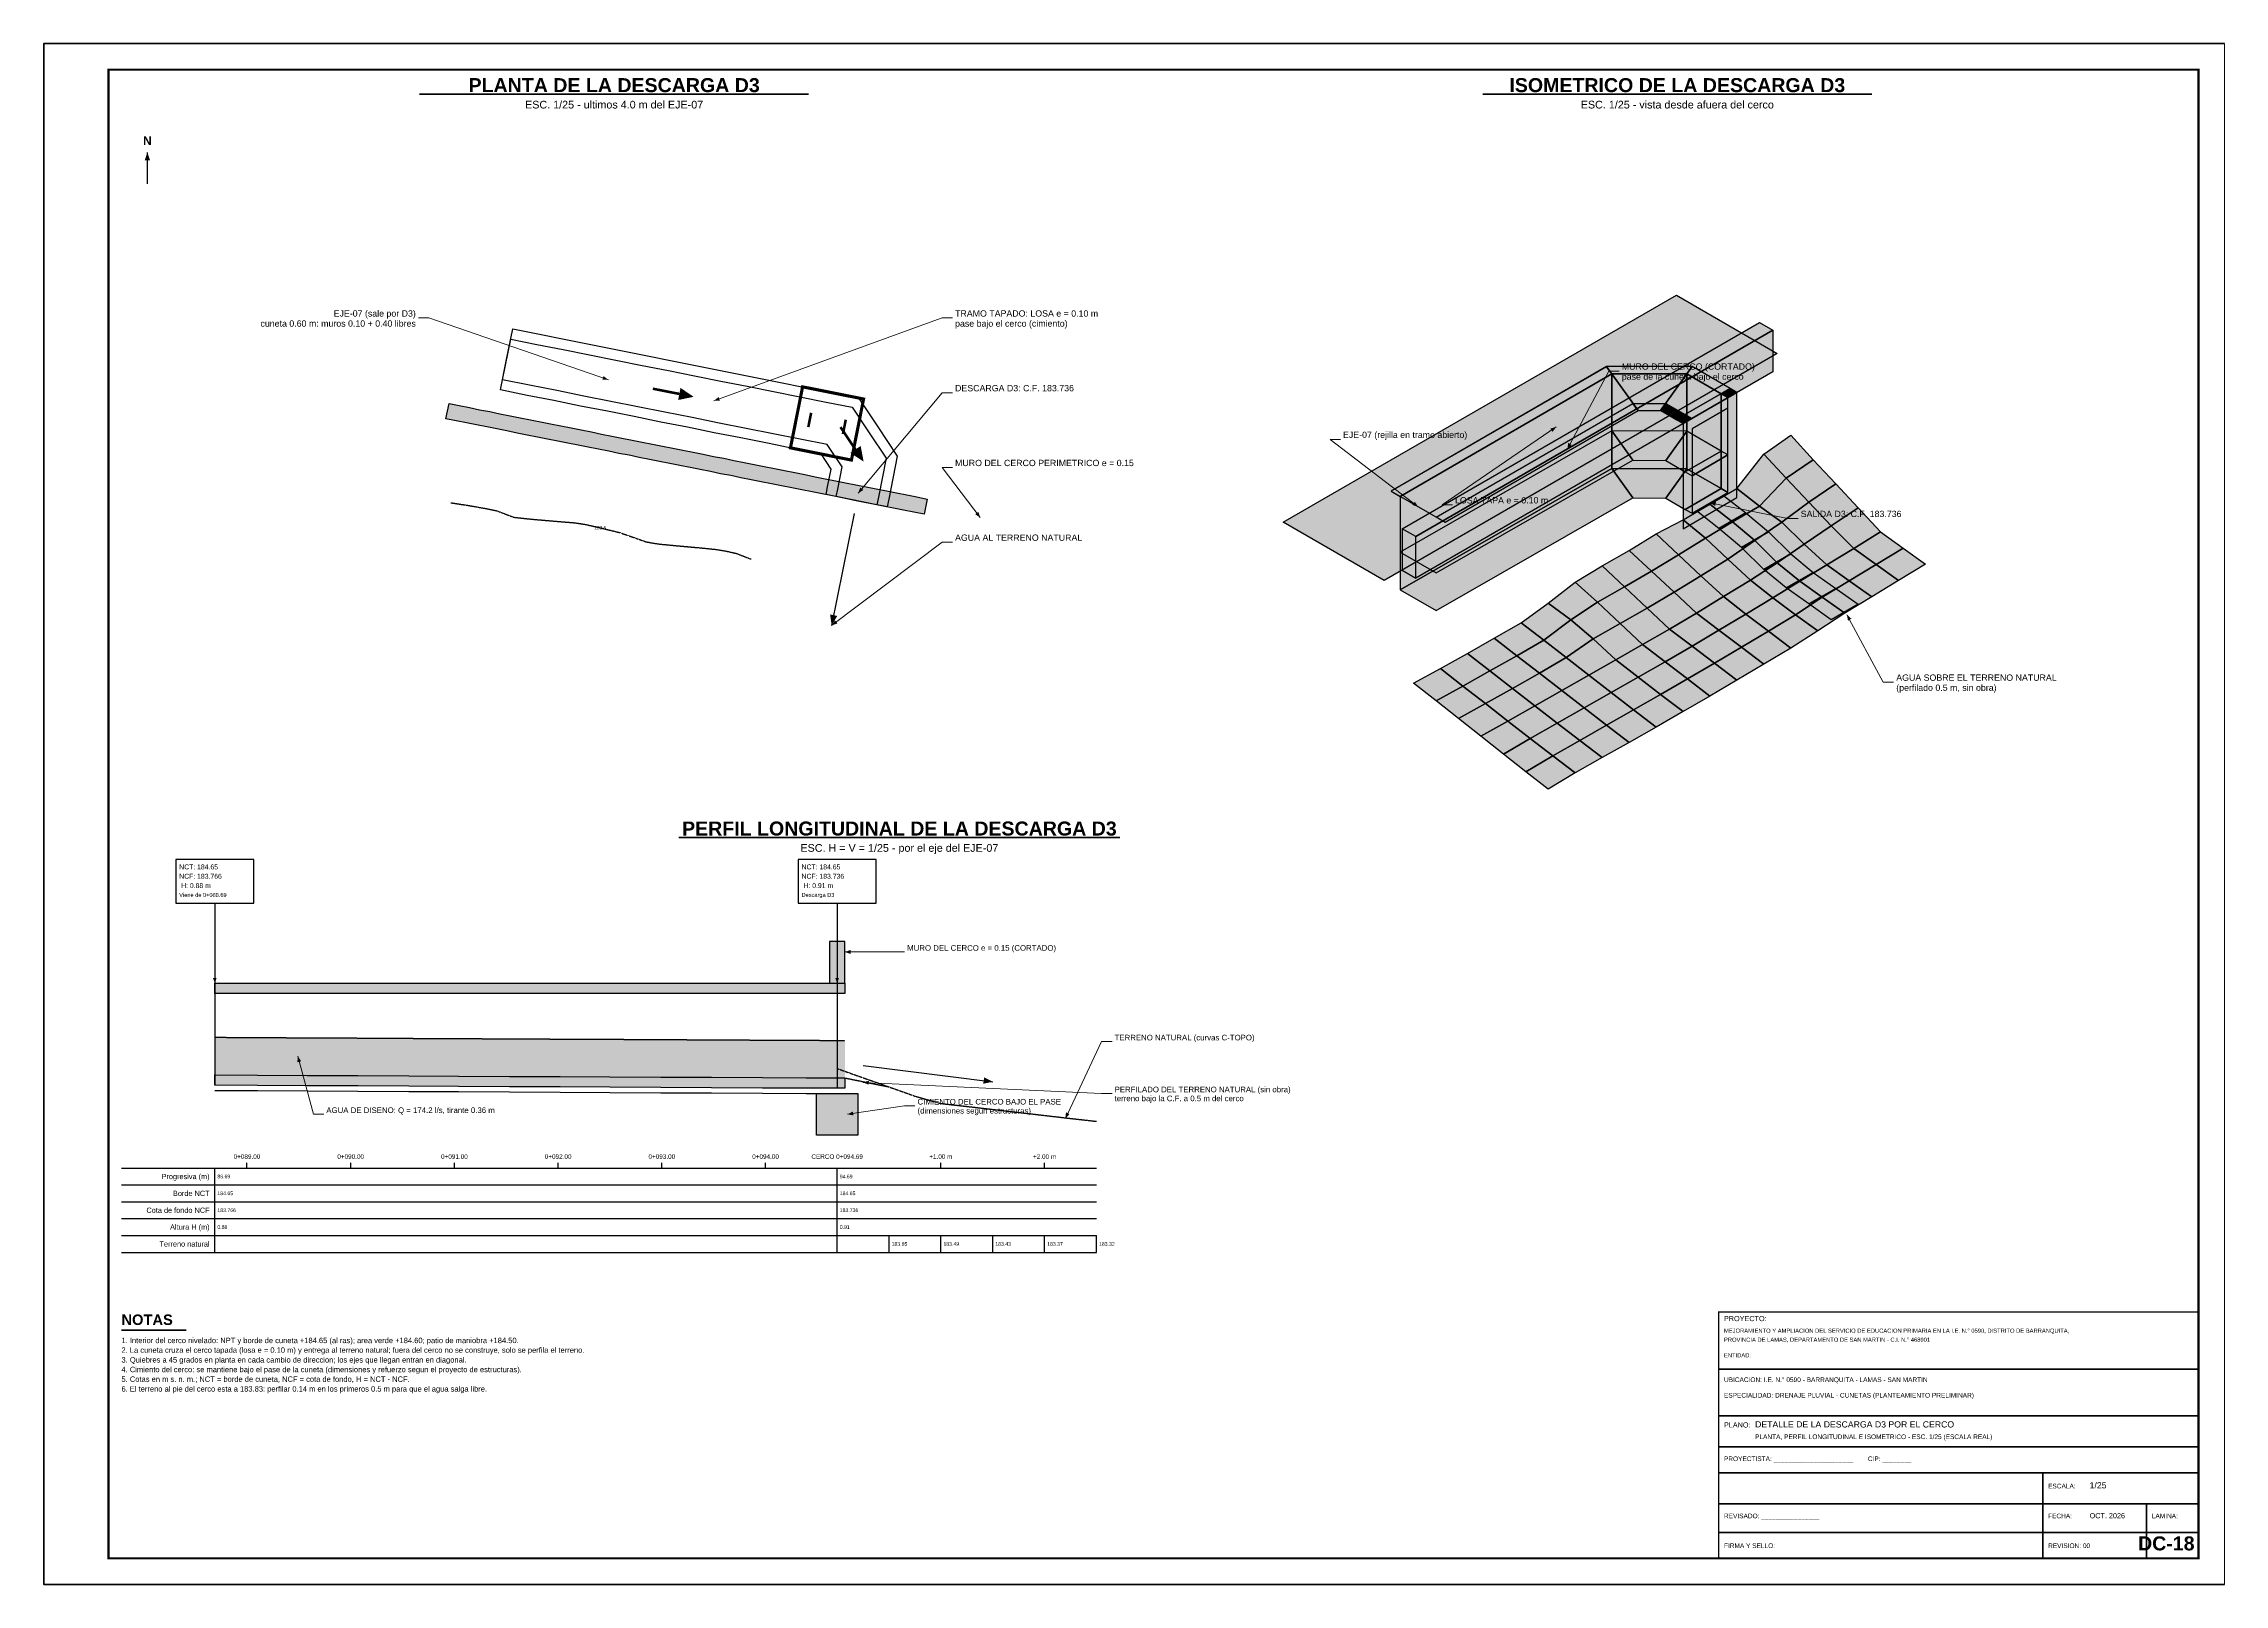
# Paper-space layout 'DC-18' of a CAD drawing. Header units: metres, sheet in millimetres. Extents: x 0 to 841, y 0 to 594.
# The model-space entities are those that its viewports show. They can reach past a viewport. Long polylines and large blocks are cut down to what shows.
import ezdxf
from ezdxf.enums import TextEntityAlignment as Align

# ---------------------------------------------------------------- set-up
doc = ezdxf.new("R2010")
doc.units = ezdxf.units.M
doc.header["$LTSCALE"] = 0.25
doc.linetypes.add('DASHED', pattern=[1.524, 1.27, -0.254])
for name, color, linetype, lineweight in [('AGUA', 150, 'DASHED', 25), ('ARQ-BASE', 8, 'CONTINUOUS', 13), ('LLAMADAS', 30, 'CONTINUOUS', 18), ('MARCO', 7, 'CONTINUOUS', 50), ('ROTULO', 7, 'CONTINUOUS', 35), ('TITULOS', 160, 'CONTINUOUS', 35)]:
    doc.layers.add(name, color=color, linetype=linetype, lineweight=lineweight)
for name, color, linetype, true_color in [('CONCRETO-ACHURADO', 8, 'CONTINUOUS', 0xe2e2e2), ('CUN-FLUJO', 1, 'CONTINUOUS', 0xe60000), ('CUN-TAP-BORDE', 3, 'CONTINUOUS', 0x009600), ('CUN-TAPA-INSP', 5, 'CONTINUOUS', 0x0000e6), ('CURVAS-TXT', 33, 'CONTINUOUS', 0x966e46), ('DET-AGUA', 150, 'CONTINUOUS', 0xbedef5), ('DET-CERCO', 1, 'CONTINUOUS', 0xe17878), ('DET-CIMIENTO', 8, 'CONTINUOUS', 0xc8c8c8), ('ISOD-AGUA', 150, 'CONTINUOUS', 0x82bef0), ('ISOD-CERCO', 14, 'CONTINUOUS', 0xe8bebe), ('ISOD-FONDO', 253, 'CONTINUOUS', 0xb0b0b0), ('ISOD-HUECO', 250, 'CONTINUOUS', 0x3c3c3c), ('ISOD-INT', 252, 'CONTINUOUS', 0xc4c4c4), ('ISOD-LOSA', 8, 'CONTINUOUS', 0x969696), ('ISOD-PISO', 9, 'CONTINUOUS', 0xf3f0e8), ('ISOD-SUP', 254, 'CONTINUOUS', 0xececec), ('ISOD-TERRENO', 94, 'CONTINUOUS', 0xd6e2c4)]:
    doc.layers.add(name, color=color, linetype=linetype, true_color=true_color)
for name, color, linetype in [('DET-CURVAS', 33, 'DASHED'), ('DET-FONDO', 6, 'CONTINUOUS'), ('DET-PERFILADO', 1, 'DASHED'), ('DET-SECCION', 1, 'CONTINUOUS'), ('DET-TAPA', 3, 'CONTINUOUS'), ('DET-TERRENO', 32, 'DASHED'), ('FLUJO', 150, 'CONTINUOUS'), ('GUITARRA', 8, 'CONTINUOUS'), ('ISOD-ARISTA', 8, 'CONTINUOUS'), ('PERF-CAJA', 7, 'CONTINUOUS'), ('ROTULO-TEXTO', 7, 'CONTINUOUS'), ('SOLADO', 8, 'CONTINUOUS'), ('TEXTOS', 7, 'CONTINUOUS'), ('TEXTOS-NOTAS', 7, 'CONTINUOUS')]:
    doc.layers.add(name, color=color, linetype=linetype)
doc.styles.get("Standard").update_dxf_attribs({"font": 'arial.ttf'})
doc.styles.add('TITULOS', font='arialbd.ttf')

msp = doc.modelspace()

# ---------------------------------------------------------------- hatches: boundary and pattern name
at = {"layer": 'CONCRETO-ACHURADO', "true_color": 0xe2e2e2}
h = msp.add_hatch(color=7, dxfattribs=at)
h.dxf.hatch_style = 1
h.paths.add_polyline_path([(355112.45, 9249958.795), (355118.525, 9249958.795), (355118.525, 9249958.695), (355112.45, 9249958.695)])
h = msp.add_hatch(color=7, dxfattribs=at)
h.dxf.hatch_style = 1
h.paths.add_polyline_path([(355112.45, 9249957.911), (355112.86, 9249957.909), (355113.34, 9249957.906), (355113.83, 9249957.904), (355114.32, 9249957.901), (355114.8, 9249957.899), (355115.29, 9249957.896), (355115.78, 9249957.894), (355116.26, 9249957.892), (355116.75, 9249957.889), (355117.24, 9249957.887), (355117.73, 9249957.884), (355118.15, 9249957.882), (355118.45, 9249957.881), (355118.525, 9249957.881), (355118.525, 9249957.781), (355118.45, 9249957.781), (355118.15, 9249957.782), (355117.73, 9249957.784), (355117.24, 9249957.787), (355116.75, 9249957.789), (355116.26, 9249957.792), (355115.78, 9249957.794), (355115.29, 9249957.796), (355114.8, 9249957.799), (355114.32, 9249957.801), (355113.83, 9249957.804), (355113.34, 9249957.806), (355112.86, 9249957.809), (355112.45, 9249957.811)])
at = {"layer": 'DET-AGUA', "true_color": 0xbedef5}
h = msp.add_hatch(color=7, dxfattribs=at)
h.dxf.hatch_style = 1
h.paths.add_polyline_path([(355112.45, 9249957.911), (355112.86, 9249957.909), (355113.34, 9249957.906), (355113.83, 9249957.904), (355114.32, 9249957.901), (355114.8, 9249957.899), (355115.29, 9249957.896), (355115.78, 9249957.894), (355116.26, 9249957.892), (355116.75, 9249957.889), (355117.24, 9249957.887), (355117.73, 9249957.884), (355118.15, 9249957.882), (355118.45, 9249957.881), (355118.525, 9249957.881), (355118.525, 9249958.243), (355118.45, 9249958.243), (355118.15, 9249958.244), (355117.73, 9249958.246), (355117.24, 9249958.249), (355116.75, 9249958.251), (355116.26, 9249958.254), (355115.78, 9249958.256), (355115.29, 9249958.258), (355114.8, 9249958.261), (355114.32, 9249958.263), (355113.83, 9249958.266), (355113.34, 9249958.268), (355112.86, 9249958.271), (355112.45, 9249958.273)])
at = {"layer": 'DET-CERCO', "true_color": 0xe17878}
h = msp.add_hatch(color=7, dxfattribs=at)
h.dxf.hatch_style = 1
h.paths.add_polyline_path([(355119.288, 9249963.314), (355119.19, 9249963.334), (355119.091, 9249963.353), (355118.993, 9249963.373), (355118.895, 9249963.392), (355118.797, 9249963.412), (355118.699, 9249963.431), (355118.601, 9249963.451), (355118.503, 9249963.471), (355118.405, 9249963.49), (355118.307, 9249963.51), (355118.209, 9249963.529), (355118.111, 9249963.549), (355118.013, 9249963.568), (355117.915, 9249963.588), (355117.817, 9249963.608), (355117.719, 9249963.627), (355117.62, 9249963.647), (355117.522, 9249963.666), (355117.424, 9249963.686), (355117.326, 9249963.705), (355117.228, 9249963.725), (355117.13, 9249963.745), (355117.032, 9249963.764), (355116.934, 9249963.784), (355116.836, 9249963.803), (355116.738, 9249963.823), (355116.64, 9249963.842), (355116.542, 9249963.862), (355116.444, 9249963.882), (355116.346, 9249963.901), (355116.248, 9249963.921), (355116.149, 9249963.94), (355116.051, 9249963.96), (355115.953, 9249963.98), (355115.855, 9249963.999), (355115.757, 9249964.019), (355115.659, 9249964.038), (355115.561, 9249964.058), (355115.463, 9249964.077), (355115.365, 9249964.097), (355115.267, 9249964.117), (355115.169, 9249964.136), (355115.071, 9249964.156), (355114.973, 9249964.175), (355114.875, 9249964.195), (355114.777, 9249964.214), (355114.678, 9249964.234), (355114.708, 9249964.381), (355114.806, 9249964.361), (355114.904, 9249964.342), (355115.002, 9249964.322), (355115.1, 9249964.303), (355115.198, 9249964.283), (355115.296, 9249964.264), (355115.394, 9249964.244), (355115.492, 9249964.224), (355115.59, 9249964.205), (355115.688, 9249964.185), (355115.787, 9249964.166), (355115.885, 9249964.146), (355115.983, 9249964.127), (355116.081, 9249964.107), (355116.179, 9249964.087), (355116.277, 9249964.068), (355116.375, 9249964.048), (355116.473, 9249964.029), (355116.571, 9249964.009), (355116.669, 9249963.99), (355116.767, 9249963.97), (355116.865, 9249963.95), (355116.963, 9249963.931), (355117.061, 9249963.911), (355117.159, 9249963.892), (355117.258, 9249963.872), (355117.356, 9249963.853), (355117.454, 9249963.833), (355117.552, 9249963.813), (355117.65, 9249963.794), (355117.748, 9249963.774), (355117.846, 9249963.755), (355117.944, 9249963.735), (355118.042, 9249963.716), (355118.14, 9249963.696), (355118.238, 9249963.676), (355118.336, 9249963.657), (355118.434, 9249963.637), (355118.532, 9249963.618), (355118.63, 9249963.598), (355118.729, 9249963.579), (355118.827, 9249963.559), (355118.925, 9249963.539), (355119.023, 9249963.52), (355119.121, 9249963.5), (355119.219, 9249963.481), (355119.317, 9249963.461)])
h = msp.add_hatch(color=7, dxfattribs=at)
h.dxf.hatch_style = 1
h.paths.add_polyline_path([(355118.375, 9249958.795), (355118.525, 9249958.795), (355118.525, 9249959.195), (355118.375, 9249959.195)])
at = {"layer": 'DET-CIMIENTO', "true_color": 0xc8c8c8}
h = msp.add_hatch(color=7, dxfattribs=at)
h.dxf.hatch_style = 1
h.paths.add_polyline_path([(355118.25, 9249957.731), (355118.65, 9249957.731), (355118.65, 9249957.331), (355118.25, 9249957.331)])
at = {"layer": 'ISOD-AGUA', "true_color": 0x82bef0}
h = msp.add_hatch(color=7, dxfattribs=at)
h.dxf.hatch_style = 1
h.paths.add_polyline_path([(355124.225, 9249962.748), (355126.122, 9249963.834), (355125.918, 9249964.117), (355123.878, 9249962.948)])
h = msp.add_hatch(color=7, dxfattribs=at)
h.dxf.hatch_style = 1
h.paths.add_polyline_path([(355126.122, 9249963.834), (355126.439, 9249963.832), (355126.642, 9249964.115), (355125.918, 9249964.117)])
h = msp.add_hatch(color=7, dxfattribs=at)
h.dxf.hatch_style = 1
h.paths.add_polyline_path([(355126.439, 9249963.832), (355126.627, 9249963.723), (355126.973, 9249963.923), (355126.642, 9249964.115)])
h = msp.add_hatch(color=7, dxfattribs=at)
h.dxf.hatch_style = 1
h.paths.add_polyline_path([(355126.627, 9249963.723), (355126.692, 9249963.685), (355127.038, 9249963.886), (355126.973, 9249963.923)])
h = msp.add_hatch(color=7, dxfattribs=at)
h.dxf.hatch_style = 1
h.paths.add_polyline_path([(355126.692, 9249963.323), (355127.038, 9249963.523), (355127.038, 9249963.886), (355126.692, 9249963.685)])
h = msp.add_hatch(color=7, dxfattribs=at)
h.dxf.hatch_style = 1
h.paths.add_polyline_path([(355126.995, 9249963.496), (355127.211, 9249963.327), (355126.952, 9249963.177), (355126.735, 9249963.346)])
h = msp.add_hatch(color=7, dxfattribs=at)
h.dxf.hatch_style = 1
h.paths.add_polyline_path([(355127.211, 9249963.327), (355127.428, 9249963.145), (355127.168, 9249962.995), (355126.952, 9249963.177)])
h = msp.add_hatch(color=7, dxfattribs=at)
h.dxf.hatch_style = 1
h.paths.add_polyline_path([(355127.428, 9249963.145), (355127.644, 9249962.932), (355127.385, 9249962.782), (355127.168, 9249962.995)])
h = msp.add_hatch(color=7, dxfattribs=at)
h.dxf.hatch_style = 1
h.paths.add_polyline_path([(355127.644, 9249962.932), (355127.861, 9249962.754), (355127.601, 9249962.604), (355127.385, 9249962.782)])
h = msp.add_hatch(color=7, dxfattribs=at)
h.dxf.hatch_style = 1
h.paths.add_polyline_path([(355127.861, 9249962.754), (355128.077, 9249962.6), (355127.818, 9249962.45), (355127.601, 9249962.604)])
h = msp.add_hatch(color=7, dxfattribs=at)
h.dxf.hatch_style = 1
h.paths.add_polyline_path([(355128.077, 9249962.6), (355128.294, 9249962.446), (355128.034, 9249962.296), (355127.818, 9249962.45)])
at = {"layer": 'ISOD-CERCO', "true_color": 0xe8bebe}
h = msp.add_hatch(color=7, dxfattribs=at)
h.dxf.hatch_style = 1
h.paths.add_polyline_path([(355127.341, 9249965.162), (355127.471, 9249965.088), (355124.028, 9249963.099), (355123.898, 9249963.174)])
h = msp.add_hatch(color=7, dxfattribs=at)
h.dxf.hatch_style = 1
h.paths.add_polyline_path([(355127.471, 9249964.688), (355124.028, 9249962.699), (355124.028, 9249963.099), (355127.471, 9249965.088)])
h = msp.add_hatch(color=7, dxfattribs=at)
h.dxf.hatch_style = 1
h.paths.add_polyline_path([(355123.898, 9249962.774), (355124.028, 9249962.699), (355124.028, 9249963.099), (355123.898, 9249963.174)])
at = {"layer": 'ISOD-FONDO', "true_color": 0xb0b0b0}
h = msp.add_hatch(color=7, dxfattribs=at)
h.dxf.hatch_style = 1
h.paths.add_polyline_path([(355124.225, 9249962.386), (355126.122, 9249963.472), (355125.918, 9249963.755), (355123.878, 9249962.586)])
h = msp.add_hatch(color=7, dxfattribs=at)
h.dxf.hatch_style = 1
h.paths.add_polyline_path([(355126.122, 9249963.472), (355126.439, 9249963.47), (355126.642, 9249963.753), (355125.918, 9249963.755)])
h = msp.add_hatch(color=7, dxfattribs=at)
h.dxf.hatch_style = 1
h.paths.add_polyline_path([(355126.439, 9249963.47), (355126.627, 9249963.361), (355126.973, 9249963.561), (355126.642, 9249963.753)])
h = msp.add_hatch(color=7, dxfattribs=at)
h.dxf.hatch_style = 1
h.paths.add_polyline_path([(355126.627, 9249963.361), (355126.692, 9249963.323), (355127.038, 9249963.523), (355126.973, 9249963.561)])
at = {"layer": 'ISOD-HUECO', "true_color": 0x3c3c3c}
h = msp.add_hatch(color=7, dxfattribs=at)
h.dxf.hatch_style = 1
h.paths.add_polyline_path([(355126.692, 9249963.323), (355127.038, 9249963.523), (355127.038, 9249964.338), (355126.692, 9249964.137)])
at = {"layer": 'ISOD-INT', "true_color": 0xc4c4c4}
h = msp.add_hatch(color=7, dxfattribs=at)
h.dxf.hatch_style = 1
h.paths.add_polyline_path([(355123.878, 9249962.586), (355125.918, 9249963.755), (355125.918, 9249964.666), (355123.878, 9249963.485)])
h = msp.add_hatch(color=7, dxfattribs=at)
h.dxf.hatch_style = 1
h.paths.add_polyline_path([(355125.918, 9249963.755), (355126.642, 9249963.753), (355126.642, 9249964.666), (355125.918, 9249964.666)])
h = msp.add_hatch(color=7, dxfattribs=at)
h.dxf.hatch_style = 1
h.paths.add_polyline_path([(355126.642, 9249963.753), (355126.973, 9249963.561), (355126.973, 9249964.475), (355126.642, 9249964.666)])
h = msp.add_hatch(color=7, dxfattribs=at)
h.dxf.hatch_style = 1
h.paths.add_polyline_path([(355126.973, 9249963.561), (355127.038, 9249963.523), (355127.038, 9249964.438), (355126.973, 9249964.475)])
at = {"layer": 'ISOD-LOSA', "true_color": 0x969696}
h = msp.add_hatch(color=7, dxfattribs=at)
h.dxf.hatch_style = 1
h.paths.add_polyline_path([(355124.312, 9249963.237), (355126.173, 9249964.313), (355125.868, 9249964.737), (355123.792, 9249963.536)])
h = msp.add_hatch(color=7, dxfattribs=at)
h.dxf.hatch_style = 1
h.paths.add_polyline_path([(355126.173, 9249964.313), (355126.388, 9249964.314), (355126.692, 9249964.738), (355125.868, 9249964.737)])
h = msp.add_hatch(color=7, dxfattribs=at)
h.dxf.hatch_style = 1
h.paths.add_polyline_path([(355126.388, 9249964.314), (355126.54, 9249964.226), (355127.06, 9249964.526), (355126.692, 9249964.738)])
h = msp.add_hatch(color=7, dxfattribs=at)
h.dxf.hatch_style = 1
h.paths.add_polyline_path([(355126.54, 9249964.226), (355126.605, 9249964.189), (355127.125, 9249964.488), (355127.06, 9249964.526)])
at = {"layer": 'ISOD-PISO', "true_color": 0xf3f0e8}
h = msp.add_hatch(color=7, dxfattribs=at)
h.dxf.hatch_style = 1
h.paths.add_polyline_path([(355126.541, 9249965.425), (355127.514, 9249964.863), (355123.724, 9249962.674), (355122.751, 9249963.237)])
at = {"layer": 'ISOD-SUP', "true_color": 0xececec}
h = msp.add_hatch(color=7, dxfattribs=at)
h.dxf.hatch_style = 1
h.paths.add_polyline_path([(355123.878, 9249963.485), (355125.918, 9249964.666), (355125.868, 9249964.736), (355123.792, 9249963.535)])
h = msp.add_hatch(color=7, dxfattribs=at)
h.dxf.hatch_style = 1
h.paths.add_polyline_path([(355125.918, 9249964.666), (355126.642, 9249964.666), (355126.692, 9249964.737), (355125.868, 9249964.736)])
h = msp.add_hatch(color=7, dxfattribs=at)
h.dxf.hatch_style = 1
h.paths.add_polyline_path([(355126.642, 9249964.666), (355126.973, 9249964.475), (355127.06, 9249964.525), (355126.692, 9249964.737)])
h = msp.add_hatch(color=7, dxfattribs=at)
h.dxf.hatch_style = 1
h.paths.add_polyline_path([(355126.973, 9249964.475), (355127.038, 9249964.438), (355127.125, 9249964.488), (355127.06, 9249964.525)])
h = msp.add_hatch(color=7, dxfattribs=at)
h.dxf.hatch_style = 1
h.paths.add_polyline_path([(355124.225, 9249963.285), (355126.122, 9249964.383), (355126.173, 9249964.312), (355124.312, 9249963.236)])
h = msp.add_hatch(color=7, dxfattribs=at)
h.dxf.hatch_style = 1
h.paths.add_polyline_path([(355126.122, 9249964.383), (355126.439, 9249964.383), (355126.388, 9249964.313), (355126.173, 9249964.312)])
h = msp.add_hatch(color=7, dxfattribs=at)
h.dxf.hatch_style = 1
h.paths.add_polyline_path([(355126.439, 9249964.383), (355126.627, 9249964.275), (355126.54, 9249964.225), (355126.388, 9249964.313)])
h = msp.add_hatch(color=7, dxfattribs=at)
h.dxf.hatch_style = 1
h.paths.add_polyline_path([(355126.605, 9249963.173), (355127.125, 9249963.474), (355127.125, 9249964.488), (355126.605, 9249964.188)])
h = msp.add_hatch(color=7, dxfattribs=at)
h.dxf.hatch_style = 1
h.paths.add_polyline_path([(355126.627, 9249964.275), (355126.692, 9249964.238), (355126.605, 9249964.188), (355126.54, 9249964.225)])
at = {"layer": 'ISOD-TERRENO', "true_color": 0xd6e2c4}
h = msp.add_hatch(color=7, dxfattribs=at)
h.dxf.hatch_style = 1
h.paths.add_polyline_path([(355127.385, 9249963.892), (355127.601, 9249963.663), (355127.341, 9249963.392), (355127.125, 9249963.561)])
h = msp.add_hatch(color=7, dxfattribs=at)
h.dxf.hatch_style = 1
h.paths.add_polyline_path([(355127.644, 9249964.076), (355127.861, 9249963.839), (355127.601, 9249963.663), (355127.385, 9249963.892)])
h = msp.add_hatch(color=7, dxfattribs=at)
h.dxf.hatch_style = 1
h.paths.add_polyline_path([(355127.861, 9249963.839), (355128.077, 9249963.607), (355127.818, 9249963.432), (355127.601, 9249963.663)])
h = msp.add_hatch(color=7, dxfattribs=at)
h.dxf.hatch_style = 1
h.paths.add_polyline_path([(355127.125, 9249963.561), (355127.341, 9249963.392), (355127.081, 9249963.242), (355126.865, 9249963.411)])
h = msp.add_hatch(color=7, dxfattribs=at)
h.dxf.hatch_style = 1
h.paths.add_polyline_path([(355127.601, 9249963.663), (355127.818, 9249963.432), (355127.558, 9249963.237), (355127.341, 9249963.392)])
h = msp.add_hatch(color=7, dxfattribs=at)
h.dxf.hatch_style = 1
h.paths.add_polyline_path([(355128.077, 9249963.607), (355128.294, 9249963.376), (355128.034, 9249963.201), (355127.818, 9249963.432)])
h = msp.add_hatch(color=7, dxfattribs=at)
h.dxf.hatch_style = 1
h.paths.add_polyline_path([(355126.605, 9249963.261), (355126.822, 9249963.082), (355126.562, 9249962.923), (355126.345, 9249963.124)])
h = msp.add_hatch(color=7, dxfattribs=at)
h.dxf.hatch_style = 1
h.paths.add_polyline_path([(355126.865, 9249963.411), (355127.081, 9249963.242), (355126.822, 9249963.082), (355126.605, 9249963.261)])
h = msp.add_hatch(color=7, dxfattribs=at)
h.dxf.hatch_style = 1
h.paths.add_polyline_path([(355127.341, 9249963.392), (355127.558, 9249963.237), (355127.298, 9249963.06), (355127.081, 9249963.242)])
h = msp.add_hatch(color=7, dxfattribs=at)
h.dxf.hatch_style = 1
h.paths.add_polyline_path([(355127.818, 9249963.432), (355128.034, 9249963.201), (355127.774, 9249963.025), (355127.558, 9249963.237)])
h = msp.add_hatch(color=7, dxfattribs=at)
h.dxf.hatch_style = 1
h.paths.add_polyline_path([(355128.294, 9249963.376), (355128.51, 9249963.144), (355128.251, 9249962.983), (355128.034, 9249963.201)])
h = msp.add_hatch(color=7, dxfattribs=at)
h.dxf.hatch_style = 1
h.paths.add_polyline_path([(355126.345, 9249963.124), (355126.562, 9249962.923), (355126.302, 9249962.764), (355126.086, 9249962.966)])
h = msp.add_hatch(color=7, dxfattribs=at)
h.dxf.hatch_style = 1
h.paths.add_polyline_path([(355126.822, 9249963.082), (355127.038, 9249962.881), (355126.778, 9249962.722), (355126.562, 9249962.923)])
h = msp.add_hatch(color=7, dxfattribs=at)
h.dxf.hatch_style = 1
h.paths.add_polyline_path([(355127.081, 9249963.242), (355127.298, 9249963.06), (355127.038, 9249962.881), (355126.822, 9249963.082)])
h = msp.add_hatch(color=7, dxfattribs=at)
h.dxf.hatch_style = 1
h.paths.add_polyline_path([(355127.298, 9249963.06), (355127.514, 9249962.847), (355127.255, 9249962.679), (355127.038, 9249962.881)])
h = msp.add_hatch(color=7, dxfattribs=at)
h.dxf.hatch_style = 1
h.paths.add_polyline_path([(355127.558, 9249963.237), (355127.774, 9249963.025), (355127.514, 9249962.847), (355127.298, 9249963.06)])
h = msp.add_hatch(color=7, dxfattribs=at)
h.dxf.hatch_style = 1
h.paths.add_polyline_path([(355128.034, 9249963.201), (355128.251, 9249962.983), (355127.991, 9249962.826), (355127.774, 9249963.025)])
h = msp.add_hatch(color=7, dxfattribs=at)
h.dxf.hatch_style = 1
h.paths.add_polyline_path([(355128.51, 9249963.144), (355128.727, 9249962.986), (355128.467, 9249962.829), (355128.251, 9249962.983)])
h = msp.add_hatch(color=7, dxfattribs=at)
h.dxf.hatch_style = 1
h.paths.add_polyline_path([(355126.086, 9249962.966), (355126.302, 9249962.764), (355126.042, 9249962.614), (355125.826, 9249962.818)])
h = msp.add_hatch(color=7, dxfattribs=at)
h.dxf.hatch_style = 1
h.paths.add_polyline_path([(355126.562, 9249962.923), (355126.778, 9249962.722), (355126.519, 9249962.563), (355126.302, 9249962.764)])
h = msp.add_hatch(color=7, dxfattribs=at)
h.dxf.hatch_style = 1
h.paths.add_polyline_path([(355127.038, 9249962.881), (355127.255, 9249962.679), (355126.995, 9249962.52), (355126.778, 9249962.722)])
h = msp.add_hatch(color=7, dxfattribs=at)
h.dxf.hatch_style = 1
h.paths.add_polyline_path([(355127.514, 9249962.847), (355127.731, 9249962.669), (355127.471, 9249962.507), (355127.255, 9249962.679)])
h = msp.add_hatch(color=7, dxfattribs=at)
h.dxf.hatch_style = 1
h.paths.add_polyline_path([(355127.774, 9249963.025), (355127.991, 9249962.826), (355127.731, 9249962.669), (355127.514, 9249962.847)])
h = msp.add_hatch(color=7, dxfattribs=at)
h.dxf.hatch_style = 1
h.paths.add_polyline_path([(355128.251, 9249962.983), (355128.467, 9249962.829), (355128.207, 9249962.672), (355127.991, 9249962.826)])
h = msp.add_hatch(color=7, dxfattribs=at)
h.dxf.hatch_style = 1
h.paths.add_polyline_path([(355128.727, 9249962.986), (355128.943, 9249962.832), (355128.684, 9249962.675), (355128.467, 9249962.829)])
h = msp.add_hatch(color=7, dxfattribs=at)
h.dxf.hatch_style = 1
h.paths.add_polyline_path([(355125.566, 9249962.66), (355125.782, 9249962.466), (355125.523, 9249962.297), (355125.306, 9249962.456)])
h = msp.add_hatch(color=7, dxfattribs=at)
h.dxf.hatch_style = 1
h.paths.add_polyline_path([(355125.826, 9249962.818), (355126.042, 9249962.614), (355125.782, 9249962.466), (355125.566, 9249962.66)])
h = msp.add_hatch(color=7, dxfattribs=at)
h.dxf.hatch_style = 1
h.paths.add_polyline_path([(355126.302, 9249962.764), (355126.519, 9249962.563), (355126.259, 9249962.409), (355126.042, 9249962.614)])
h = msp.add_hatch(color=7, dxfattribs=at)
h.dxf.hatch_style = 1
h.paths.add_polyline_path([(355126.778, 9249962.722), (355126.995, 9249962.52), (355126.735, 9249962.362), (355126.519, 9249962.563)])
h = msp.add_hatch(color=7, dxfattribs=at)
h.dxf.hatch_style = 1
h.paths.add_polyline_path([(355127.255, 9249962.679), (355127.471, 9249962.507), (355127.211, 9249962.352), (355126.995, 9249962.52)])
h = msp.add_hatch(color=7, dxfattribs=at)
h.dxf.hatch_style = 1
h.paths.add_polyline_path([(355127.731, 9249962.669), (355127.947, 9249962.515), (355127.688, 9249962.346), (355127.471, 9249962.507)])
h = msp.add_hatch(color=7, dxfattribs=at)
h.dxf.hatch_style = 1
h.paths.add_polyline_path([(355127.991, 9249962.826), (355128.207, 9249962.672), (355127.947, 9249962.515), (355127.731, 9249962.669)])
h = msp.add_hatch(color=7, dxfattribs=at)
h.dxf.hatch_style = 1
h.paths.add_polyline_path([(355128.207, 9249962.672), (355128.424, 9249962.518), (355128.164, 9249962.361), (355127.947, 9249962.515)])
h = msp.add_hatch(color=7, dxfattribs=at)
h.dxf.hatch_style = 1
h.paths.add_polyline_path([(355128.467, 9249962.829), (355128.684, 9249962.675), (355128.424, 9249962.518), (355128.207, 9249962.672)])
h = msp.add_hatch(color=7, dxfattribs=at)
h.dxf.hatch_style = 1
h.paths.add_polyline_path([(355125.306, 9249962.456), (355125.523, 9249962.297), (355125.263, 9249962.099), (355125.046, 9249962.267)])
h = msp.add_hatch(color=7, dxfattribs=at)
h.dxf.hatch_style = 1
h.paths.add_polyline_path([(355125.782, 9249962.466), (355125.999, 9249962.262), (355125.739, 9249962.114), (355125.523, 9249962.297)])
h = msp.add_hatch(color=7, dxfattribs=at)
h.dxf.hatch_style = 1
h.paths.add_polyline_path([(355126.042, 9249962.614), (355126.259, 9249962.409), (355125.999, 9249962.262), (355125.782, 9249962.466)])
h = msp.add_hatch(color=7, dxfattribs=at)
h.dxf.hatch_style = 1
h.paths.add_polyline_path([(355126.519, 9249962.563), (355126.735, 9249962.362), (355126.475, 9249962.208), (355126.259, 9249962.409)])
h = msp.add_hatch(color=7, dxfattribs=at)
h.dxf.hatch_style = 1
h.paths.add_polyline_path([(355126.995, 9249962.52), (355127.211, 9249962.352), (355126.952, 9249962.198), (355126.735, 9249962.362)])
h = msp.add_hatch(color=7, dxfattribs=at)
h.dxf.hatch_style = 1
h.paths.add_polyline_path([(355127.471, 9249962.507), (355127.688, 9249962.346), (355127.428, 9249962.188), (355127.211, 9249962.352)])
h = msp.add_hatch(color=7, dxfattribs=at)
h.dxf.hatch_style = 1
h.paths.add_polyline_path([(355127.947, 9249962.515), (355128.164, 9249962.361), (355127.904, 9249962.19), (355127.688, 9249962.346)])
h = msp.add_hatch(color=7, dxfattribs=at)
h.dxf.hatch_style = 1
h.paths.add_polyline_path([(355125.046, 9249962.267), (355125.263, 9249962.099), (355125.003, 9249961.951), (355124.786, 9249962.12)])
h = msp.add_hatch(color=7, dxfattribs=at)
h.dxf.hatch_style = 1
h.paths.add_polyline_path([(355125.523, 9249962.297), (355125.739, 9249962.114), (355125.479, 9249961.934), (355125.263, 9249962.099)])
h = msp.add_hatch(color=7, dxfattribs=at)
h.dxf.hatch_style = 1
h.paths.add_polyline_path([(355125.999, 9249962.262), (355126.215, 9249962.06), (355125.956, 9249961.911), (355125.739, 9249962.114)])
h = msp.add_hatch(color=7, dxfattribs=at)
h.dxf.hatch_style = 1
h.paths.add_polyline_path([(355126.259, 9249962.409), (355126.475, 9249962.208), (355126.215, 9249962.06), (355125.999, 9249962.262)])
h = msp.add_hatch(color=7, dxfattribs=at)
h.dxf.hatch_style = 1
h.paths.add_polyline_path([(355126.475, 9249962.208), (355126.692, 9249962.043), (355126.432, 9249961.893), (355126.215, 9249962.06)])
h = msp.add_hatch(color=7, dxfattribs=at)
h.dxf.hatch_style = 1
h.paths.add_polyline_path([(355126.735, 9249962.362), (355126.952, 9249962.198), (355126.692, 9249962.043), (355126.475, 9249962.208)])
h = msp.add_hatch(color=7, dxfattribs=at)
h.dxf.hatch_style = 1
h.paths.add_polyline_path([(355127.211, 9249962.352), (355127.428, 9249962.188), (355127.168, 9249962.033), (355126.952, 9249962.198)])
h = msp.add_hatch(color=7, dxfattribs=at)
h.dxf.hatch_style = 1
h.paths.add_polyline_path([(355127.688, 9249962.346), (355127.904, 9249962.19), (355127.644, 9249962.024), (355127.428, 9249962.188)])
h = msp.add_hatch(color=7, dxfattribs=at)
h.dxf.hatch_style = 1
h.paths.add_polyline_path([(355124.786, 9249962.12), (355125.003, 9249961.951), (355124.743, 9249961.804), (355124.527, 9249961.973)])
h = msp.add_hatch(color=7, dxfattribs=at)
h.dxf.hatch_style = 1
h.paths.add_polyline_path([(355125.263, 9249962.099), (355125.479, 9249961.934), (355125.22, 9249961.783), (355125.003, 9249961.951)])
h = msp.add_hatch(color=7, dxfattribs=at)
h.dxf.hatch_style = 1
h.paths.add_polyline_path([(355125.739, 9249962.114), (355125.956, 9249961.911), (355125.696, 9249961.762), (355125.479, 9249961.934)])
h = msp.add_hatch(color=7, dxfattribs=at)
h.dxf.hatch_style = 1
h.paths.add_polyline_path([(355126.215, 9249962.06), (355126.432, 9249961.893), (355126.172, 9249961.745), (355125.956, 9249961.911)])
h = msp.add_hatch(color=7, dxfattribs=at)
h.dxf.hatch_style = 1
h.paths.add_polyline_path([(355126.692, 9249962.043), (355126.908, 9249961.879), (355126.648, 9249961.727), (355126.432, 9249961.893)])
h = msp.add_hatch(color=7, dxfattribs=at)
h.dxf.hatch_style = 1
h.paths.add_polyline_path([(355126.952, 9249962.198), (355127.168, 9249962.033), (355126.908, 9249961.879), (355126.692, 9249962.043)])
h = msp.add_hatch(color=7, dxfattribs=at)
h.dxf.hatch_style = 1
h.paths.add_polyline_path([(355127.168, 9249962.033), (355127.385, 9249961.869), (355127.125, 9249961.714), (355126.908, 9249961.879)])
h = msp.add_hatch(color=7, dxfattribs=at)
h.dxf.hatch_style = 1
h.paths.add_polyline_path([(355127.428, 9249962.188), (355127.644, 9249962.024), (355127.385, 9249961.869), (355127.168, 9249962.033)])
h = msp.add_hatch(color=7, dxfattribs=at)
h.dxf.hatch_style = 1
h.paths.add_polyline_path([(355124.267, 9249961.828), (355124.483, 9249961.658), (355124.224, 9249961.515), (355124.007, 9249961.685)])
h = msp.add_hatch(color=7, dxfattribs=at)
h.dxf.hatch_style = 1
h.paths.add_polyline_path([(355124.527, 9249961.973), (355124.743, 9249961.804), (355124.483, 9249961.658), (355124.267, 9249961.828)])
h = msp.add_hatch(color=7, dxfattribs=at)
h.dxf.hatch_style = 1
h.paths.add_polyline_path([(355124.743, 9249961.804), (355124.96, 9249961.636), (355124.7, 9249961.489), (355124.483, 9249961.658)])
h = msp.add_hatch(color=7, dxfattribs=at)
h.dxf.hatch_style = 1
h.paths.add_polyline_path([(355125.003, 9249961.951), (355125.22, 9249961.783), (355124.96, 9249961.636), (355124.743, 9249961.804)])
h = msp.add_hatch(color=7, dxfattribs=at)
h.dxf.hatch_style = 1
h.paths.add_polyline_path([(355125.479, 9249961.934), (355125.696, 9249961.762), (355125.436, 9249961.615), (355125.22, 9249961.783)])
h = msp.add_hatch(color=7, dxfattribs=at)
h.dxf.hatch_style = 1
h.paths.add_polyline_path([(355125.956, 9249961.911), (355126.172, 9249961.745), (355125.912, 9249961.596), (355125.696, 9249961.762)])
h = msp.add_hatch(color=7, dxfattribs=at)
h.dxf.hatch_style = 1
h.paths.add_polyline_path([(355126.432, 9249961.893), (355126.648, 9249961.727), (355126.389, 9249961.578), (355126.172, 9249961.745)])
h = msp.add_hatch(color=7, dxfattribs=at)
h.dxf.hatch_style = 1
h.paths.add_polyline_path([(355126.908, 9249961.879), (355127.125, 9249961.714), (355126.865, 9249961.561), (355126.648, 9249961.727)])
h = msp.add_hatch(color=7, dxfattribs=at)
h.dxf.hatch_style = 1
h.paths.add_polyline_path([(355124.483, 9249961.658), (355124.7, 9249961.489), (355124.44, 9249961.345), (355124.224, 9249961.515)])
h = msp.add_hatch(color=7, dxfattribs=at)
h.dxf.hatch_style = 1
h.paths.add_polyline_path([(355124.96, 9249961.636), (355125.176, 9249961.468), (355124.916, 9249961.32), (355124.7, 9249961.489)])
h = msp.add_hatch(color=7, dxfattribs=at)
h.dxf.hatch_style = 1
h.paths.add_polyline_path([(355125.22, 9249961.783), (355125.436, 9249961.615), (355125.176, 9249961.468), (355124.96, 9249961.636)])
h = msp.add_hatch(color=7, dxfattribs=at)
h.dxf.hatch_style = 1
h.paths.add_polyline_path([(355125.436, 9249961.615), (355125.653, 9249961.448), (355125.393, 9249961.301), (355125.176, 9249961.468)])
h = msp.add_hatch(color=7, dxfattribs=at)
h.dxf.hatch_style = 1
h.paths.add_polyline_path([(355125.696, 9249961.762), (355125.912, 9249961.596), (355125.653, 9249961.448), (355125.436, 9249961.615)])
h = msp.add_hatch(color=7, dxfattribs=at)
h.dxf.hatch_style = 1
h.paths.add_polyline_path([(355125.912, 9249961.596), (355126.129, 9249961.43), (355125.869, 9249961.282), (355125.653, 9249961.448)])
h = msp.add_hatch(color=7, dxfattribs=at)
h.dxf.hatch_style = 1
h.paths.add_polyline_path([(355126.172, 9249961.745), (355126.389, 9249961.578), (355126.129, 9249961.43), (355125.912, 9249961.596)])
h = msp.add_hatch(color=7, dxfattribs=at)
h.dxf.hatch_style = 1
h.paths.add_polyline_path([(355126.389, 9249961.578), (355126.605, 9249961.412), (355126.345, 9249961.263), (355126.129, 9249961.43)])
h = msp.add_hatch(color=7, dxfattribs=at)
h.dxf.hatch_style = 1
h.paths.add_polyline_path([(355126.648, 9249961.727), (355126.865, 9249961.561), (355126.605, 9249961.412), (355126.389, 9249961.578)])
h = msp.add_hatch(color=7, dxfattribs=at)
h.dxf.hatch_style = 1
h.paths.add_polyline_path([(355124.7, 9249961.489), (355124.916, 9249961.32), (355124.657, 9249961.174), (355124.44, 9249961.345)])
h = msp.add_hatch(color=7, dxfattribs=at)
h.dxf.hatch_style = 1
h.paths.add_polyline_path([(355125.176, 9249961.468), (355125.393, 9249961.301), (355125.133, 9249961.154), (355124.916, 9249961.32)])
h = msp.add_hatch(color=7, dxfattribs=at)
h.dxf.hatch_style = 1
h.paths.add_polyline_path([(355125.653, 9249961.448), (355125.869, 9249961.282), (355125.609, 9249961.135), (355125.393, 9249961.301)])
h = msp.add_hatch(color=7, dxfattribs=at)
h.dxf.hatch_style = 1
h.paths.add_polyline_path([(355126.129, 9249961.43), (355126.345, 9249961.263), (355126.086, 9249961.115), (355125.869, 9249961.282)])
h = msp.add_hatch(color=7, dxfattribs=at)
h.dxf.hatch_style = 1
h.paths.add_polyline_path([(355124.916, 9249961.32), (355125.133, 9249961.154), (355124.873, 9249961.003), (355124.657, 9249961.174)])
h = msp.add_hatch(color=7, dxfattribs=at)
h.dxf.hatch_style = 1
h.paths.add_polyline_path([(355125.393, 9249961.301), (355125.609, 9249961.135), (355125.349, 9249960.987), (355125.133, 9249961.154)])
h = msp.add_hatch(color=7, dxfattribs=at)
h.dxf.hatch_style = 1
h.paths.add_polyline_path([(355125.869, 9249961.282), (355126.086, 9249961.115), (355125.826, 9249960.968), (355125.609, 9249961.135)])
h = msp.add_hatch(color=7, dxfattribs=at)
h.dxf.hatch_style = 1
h.paths.add_polyline_path([(355125.133, 9249961.154), (355125.349, 9249960.987), (355125.09, 9249960.833), (355124.873, 9249961.003)])
h = msp.add_hatch(color=7, dxfattribs=at)
h.dxf.hatch_style = 1
h.paths.add_polyline_path([(355125.349, 9249960.987), (355125.566, 9249960.821), (355125.306, 9249960.664), (355125.09, 9249960.833)])
h = msp.add_hatch(color=7, dxfattribs=at)
h.dxf.hatch_style = 1
h.paths.add_polyline_path([(355125.609, 9249961.135), (355125.826, 9249960.968), (355125.566, 9249960.821), (355125.349, 9249960.987)])

# ---------------------------------------------------------------- linework, layer by layer
at = {"layer": 'AGUA'}
msp.add_lwpolyline([(355112.45, 9249958.273), (355112.86, 9249958.271), (355113.34, 9249958.268), (355113.83, 9249958.266), (355114.32, 9249958.263), (355114.8, 9249958.261), (355115.29, 9249958.258), (355115.78, 9249958.256), (355116.26, 9249958.254), (355116.75, 9249958.251), (355117.24, 9249958.249), (355117.73, 9249958.246), (355118.15, 9249958.244), (355118.45, 9249958.243), (355118.525, 9249958.243)], dxfattribs=at)
at = {"layer": 'ARQ-BASE'}
msp.add_lwpolyline([(355112.45, 9249958.795), (355112.86, 9249958.795), (355113.34, 9249958.795), (355113.83, 9249958.795), (355114.32, 9249958.795), (355114.8, 9249958.795), (355115.29, 9249958.795), (355115.78, 9249958.795), (355116.26, 9249958.795), (355116.75, 9249958.795), (355117.24, 9249958.795), (355117.73, 9249958.795), (355118.15, 9249958.795), (355118.45, 9249958.795)], dxfattribs=at)
at = {"layer": 'CUN-FLUJO', "const_width": 0.025}
for points in [[(355116.673, 9249964.524), (355116.928, 9249964.474)], [(355118.482, 9249964.154), (355118.627, 9249963.938)]]:
    msp.add_lwpolyline(points, dxfattribs=at)
at = {"layer": 'CUN-FLUJO', "true_color": 0xe60000}
for points in [[(355117.066, 9249964.446), (355116.94, 9249964.532), (355116.917, 9249964.415)], [(355118.705, 9249963.822), (355118.677, 9249963.972), (355118.577, 9249963.905)]]:
    msp.add_solid(points, dxfattribs=at)
at = {"layer": 'CUN-TAP-BORDE'}
for points in [[(355118.656, 9249964.435), (355118.843, 9249964.155), (355119.03, 9249963.875), (355118.947, 9249963.459), (355118.932, 9249963.385), (355118.638, 9249963.444), (355118.344, 9249963.503), (355118.358, 9249963.577), (355118.393, 9249963.749), (355118.295, 9249963.895), (355118.038, 9249963.946), (355117.78, 9249963.998), (355117.523, 9249964.049), (355117.265, 9249964.1), (355117.007, 9249964.152), (355116.75, 9249964.203), (355116.492, 9249964.255), (355116.235, 9249964.306), (355115.977, 9249964.357), (355115.72, 9249964.409), (355115.462, 9249964.46), (355115.205, 9249964.512), (355115.263, 9249964.806), (355115.322, 9249965.1), (355115.579, 9249965.049), (355115.835, 9249964.998), (355116.091, 9249964.946), (355116.348, 9249964.895), (355116.604, 9249964.844), (355116.861, 9249964.793), (355117.117, 9249964.742), (355117.374, 9249964.691), (355117.63, 9249964.639), (355117.887, 9249964.588), (355118.143, 9249964.537), (355118.4, 9249964.486), (355118.656, 9249964.435)], [(355118.596, 9249964.345), (355118.76, 9249964.099), (355118.924, 9249963.854), (355118.849, 9249963.478), (355118.834, 9249963.405), (355118.442, 9249963.484), (355118.456, 9249963.557), (355118.499, 9249963.77), (355118.355, 9249963.985), (355118.094, 9249964.037), (355117.833, 9249964.089), (355117.573, 9249964.141), (355117.312, 9249964.193), (355117.051, 9249964.245), (355116.79, 9249964.297), (355116.529, 9249964.349), (355116.268, 9249964.401), (355116.007, 9249964.453), (355115.746, 9249964.506), (355115.485, 9249964.558), (355115.224, 9249964.61), (355115.303, 9249965.002), (355115.556, 9249964.951), (355115.809, 9249964.901), (355116.063, 9249964.85), (355116.316, 9249964.8), (355116.569, 9249964.749), (355116.823, 9249964.699), (355117.076, 9249964.648), (355117.329, 9249964.597), (355117.583, 9249964.547), (355117.836, 9249964.496), (355118.089, 9249964.446), (355118.343, 9249964.395), (355118.596, 9249964.345)]]:
    msp.add_lwpolyline(points, dxfattribs=at)
at = {"layer": 'CUN-TAPA-INSP', "const_width": 0.03}
msp.add_lwpolyline([(355118, 9249963.954), (355118.588, 9249963.836), (355118.705, 9249964.425), (355118.117, 9249964.542)], close=True, dxfattribs=at)
at = {"layer": 'CUN-TAPA-INSP', "const_width": 0.025}
for points in [[(355118.172, 9249964.154), (355118.199, 9249964.291)], [(355118.506, 9249964.087), (355118.533, 9249964.225)]]:
    msp.add_lwpolyline(points, dxfattribs=at)
at = {"layer": 'DET-CERCO'}
for points in [[(355119.288, 9249963.314), (355119.19, 9249963.334), (355119.091, 9249963.353), (355118.993, 9249963.373), (355118.895, 9249963.392), (355118.797, 9249963.412), (355118.699, 9249963.431), (355118.601, 9249963.451), (355118.503, 9249963.471), (355118.405, 9249963.49), (355118.307, 9249963.51), (355118.209, 9249963.529), (355118.111, 9249963.549), (355118.013, 9249963.568), (355117.915, 9249963.588), (355117.817, 9249963.608), (355117.719, 9249963.627), (355117.62, 9249963.647), (355117.522, 9249963.666), (355117.424, 9249963.686), (355117.326, 9249963.705), (355117.228, 9249963.725), (355117.13, 9249963.745), (355117.032, 9249963.764), (355116.934, 9249963.784), (355116.836, 9249963.803), (355116.738, 9249963.823), (355116.64, 9249963.842), (355116.542, 9249963.862), (355116.444, 9249963.882), (355116.346, 9249963.901), (355116.248, 9249963.921), (355116.149, 9249963.94), (355116.051, 9249963.96), (355115.953, 9249963.98), (355115.855, 9249963.999), (355115.757, 9249964.019), (355115.659, 9249964.038), (355115.561, 9249964.058), (355115.463, 9249964.077), (355115.365, 9249964.097), (355115.267, 9249964.117), (355115.169, 9249964.136), (355115.071, 9249964.156), (355114.973, 9249964.175), (355114.875, 9249964.195), (355114.777, 9249964.214), (355114.678, 9249964.234), (355114.708, 9249964.381), (355114.806, 9249964.361), (355114.904, 9249964.342), (355115.002, 9249964.322), (355115.1, 9249964.303), (355115.198, 9249964.283), (355115.296, 9249964.264), (355115.394, 9249964.244), (355115.492, 9249964.224), (355115.59, 9249964.205), (355115.688, 9249964.185), (355115.787, 9249964.166), (355115.885, 9249964.146), (355115.983, 9249964.127), (355116.081, 9249964.107), (355116.179, 9249964.087), (355116.277, 9249964.068), (355116.375, 9249964.048), (355116.473, 9249964.029), (355116.571, 9249964.009), (355116.669, 9249963.99), (355116.767, 9249963.97), (355116.865, 9249963.95), (355116.963, 9249963.931), (355117.061, 9249963.911), (355117.159, 9249963.892), (355117.258, 9249963.872), (355117.356, 9249963.853), (355117.454, 9249963.833), (355117.552, 9249963.813), (355117.65, 9249963.794), (355117.748, 9249963.774), (355117.846, 9249963.755), (355117.944, 9249963.735), (355118.042, 9249963.716), (355118.14, 9249963.696), (355118.238, 9249963.676), (355118.336, 9249963.657), (355118.434, 9249963.637), (355118.532, 9249963.618), (355118.63, 9249963.598), (355118.729, 9249963.579), (355118.827, 9249963.559), (355118.925, 9249963.539), (355119.023, 9249963.52), (355119.121, 9249963.5), (355119.219, 9249963.481), (355119.317, 9249963.461)], [(355118.375, 9249958.795), (355118.525, 9249958.795), (355118.525, 9249959.195), (355118.375, 9249959.195)]]:
    msp.add_lwpolyline(points, close=True, dxfattribs=at)
at = {"layer": 'DET-CIMIENTO'}
msp.add_lwpolyline([(355118.25, 9249957.731), (355118.65, 9249957.731), (355118.65, 9249957.331), (355118.25, 9249957.331)], close=True, dxfattribs=at)
at = {"layer": 'DET-CURVAS'}
msp.add_lwpolyline([(355114.725, 9249963.425), (355114.883, 9249963.401), (355115.061, 9249963.37), (355115.168, 9249963.348), (355115.251, 9249963.316), (355115.334, 9249963.285), (355115.501, 9249963.267), (355115.77, 9249963.244), (355115.92, 9249963.232), (355115.974, 9249963.224), (355116.028, 9249963.215), (355116.166, 9249963.184), (355116.359, 9249963.136), (355116.505, 9249963.085), (355116.606, 9249963.049), (355116.676, 9249963.036), (355116.748, 9249963.026), (355116.891, 9249963.012), (355117.137, 9249962.99), (355117.293, 9249962.974), (355117.385, 9249962.958), (355117.477, 9249962.937), (355117.62, 9249962.882)], dxfattribs=at)
at = {"layer": 'DET-FONDO'}
msp.add_lwpolyline([(355112.45, 9249957.911), (355112.86, 9249957.909), (355113.34, 9249957.906), (355113.83, 9249957.904), (355114.32, 9249957.901), (355114.8, 9249957.899), (355115.29, 9249957.896), (355115.78, 9249957.894), (355116.26, 9249957.892), (355116.75, 9249957.889), (355117.24, 9249957.887), (355117.73, 9249957.884), (355118.15, 9249957.882), (355118.45, 9249957.881), (355118.525, 9249957.881), (355118.525, 9249957.781), (355118.45, 9249957.781), (355118.15, 9249957.782), (355117.73, 9249957.784), (355117.24, 9249957.787), (355116.75, 9249957.789), (355116.26, 9249957.792), (355115.78, 9249957.794), (355115.29, 9249957.796), (355114.8, 9249957.799), (355114.32, 9249957.801), (355113.83, 9249957.804), (355113.34, 9249957.806), (355112.86, 9249957.809), (355112.45, 9249957.811)], close=True, dxfattribs=at)
at = {"layer": 'DET-PERFILADO'}
msp.add_lwpolyline([(355118.525, 9249957.881), (355118.95, 9249957.795)], dxfattribs=at)
at = {"layer": 'DET-SECCION'}
for p, q in [((355112.45, 9249958.795), (355112.45, 9249957.811)), ((355118.45, 9249958.795), (355118.45, 9249957.781))]:
    msp.add_line(p, q, dxfattribs=at)
at = {"layer": 'DET-TAPA'}
msp.add_lwpolyline([(355112.45, 9249958.795), (355118.525, 9249958.795), (355118.525, 9249958.695), (355112.45, 9249958.695)], close=True, dxfattribs=at)
at = {"layer": 'DET-TERRENO'}
msp.add_lwpolyline([(355118.45, 9249957.972), (355118.7, 9249957.883), (355118.95, 9249957.795), (355119.2, 9249957.706), (355119.45, 9249957.635), (355119.7, 9249957.607), (355119.95, 9249957.578), (355120.2, 9249957.549), (355120.45, 9249957.52), (355120.7, 9249957.491), (355120.95, 9249957.463)], dxfattribs=at)
at = {"layer": 'FLUJO'}
for p, q in [((355118.613, 9249963.322), (355118.397, 9249962.243)), ((355118.7, 9249958.001), (355119.95, 9249957.845))]:
    msp.add_line(p, q, dxfattribs=at)
for points in [[(355118.397, 9249962.243), (355118.451, 9249962.334), (355118.382, 9249962.348)], [(355119.95, 9249957.845), (355119.867, 9249957.886), (355119.859, 9249957.825)]]:
    msp.add_solid(points, dxfattribs=at)
at = {"layer": 'GUITARRA'}
for p, q in [((355111.55, 9249957.012), (355120.95, 9249957.012)), ((355112.45, 9249956.2), (355112.45, 9249957.012)), ((355112.45, 9249956.2), (355112.45, 9249957.012)), ((355112.76, 9249957.012), (355112.76, 9249957.062)), ((355113.76, 9249957.012), (355113.76, 9249957.062)), ((355114.76, 9249957.012), (355114.76, 9249957.062)), ((355115.76, 9249957.012), (355115.76, 9249957.062)), ((355116.76, 9249957.012), (355116.76, 9249957.062)), ((355117.76, 9249957.012), (355117.76, 9249957.062)), ((355118.45, 9249956.2), (355118.45, 9249957.012)), ((355119.45, 9249957.012), (355119.45, 9249957.062)), ((355120.45, 9249957.012), (355120.45, 9249957.062)), ((355111.55, 9249956.85), (355120.95, 9249956.85)), ((355111.55, 9249956.688), (355120.95, 9249956.688)), ((355111.55, 9249956.525), (355120.95, 9249956.525)), ((355111.55, 9249956.363), (355120.95, 9249956.363)), ((355118.95, 9249956.2), (355118.95, 9249956.363)), ((355119.45, 9249956.2), (355119.45, 9249956.363)), ((355119.95, 9249956.2), (355119.95, 9249956.363)), ((355120.45, 9249956.2), (355120.45, 9249956.363)), ((355120.95, 9249956.2), (355120.95, 9249956.363)), ((355111.55, 9249956.2), (355120.95, 9249956.2))]:
    msp.add_line(p, q, dxfattribs=at)
at = {"layer": 'ISOD-ARISTA'}
for points in [[(355126.541, 9249965.425), (355127.514, 9249964.863), (355123.724, 9249962.674), (355122.751, 9249963.237)], [(355127.341, 9249965.162), (355127.471, 9249965.088), (355124.028, 9249963.099), (355123.898, 9249963.174)], [(355127.471, 9249964.688), (355124.028, 9249962.699), (355124.028, 9249963.099), (355127.471, 9249965.088)], [(355124.312, 9249963.237), (355126.173, 9249964.313), (355125.868, 9249964.737), (355123.792, 9249963.536)], [(355123.878, 9249963.485), (355125.918, 9249964.666), (355125.868, 9249964.736), (355123.792, 9249963.535)], [(355126.173, 9249964.313), (355126.388, 9249964.314), (355126.692, 9249964.738), (355125.868, 9249964.737)], [(355125.918, 9249964.666), (355126.642, 9249964.666), (355126.692, 9249964.737), (355125.868, 9249964.736)], [(355126.388, 9249964.314), (355126.54, 9249964.226), (355127.06, 9249964.526), (355126.692, 9249964.738)], [(355126.642, 9249964.666), (355126.973, 9249964.475), (355127.06, 9249964.525), (355126.692, 9249964.737)], [(355123.878, 9249962.586), (355125.918, 9249963.755), (355125.918, 9249964.666), (355123.878, 9249963.485)], [(355125.918, 9249963.755), (355126.642, 9249963.753), (355126.642, 9249964.666), (355125.918, 9249964.666)], [(355126.54, 9249964.226), (355126.605, 9249964.189), (355127.125, 9249964.488), (355127.06, 9249964.526)], [(355126.642, 9249963.753), (355126.973, 9249963.561), (355126.973, 9249964.475), (355126.642, 9249964.666)], [(355126.973, 9249964.475), (355127.038, 9249964.438), (355127.125, 9249964.488), (355127.06, 9249964.525)], [(355124.225, 9249963.285), (355126.122, 9249964.383), (355126.173, 9249964.312), (355124.312, 9249963.236)], [(355126.122, 9249964.383), (355126.439, 9249964.383), (355126.388, 9249964.313), (355126.173, 9249964.312)], [(355126.439, 9249964.383), (355126.627, 9249964.275), (355126.54, 9249964.225), (355126.388, 9249964.313)], [(355126.605, 9249963.173), (355127.125, 9249963.474), (355127.125, 9249964.488), (355126.605, 9249964.188)], [(355126.692, 9249963.323), (355127.038, 9249963.523), (355127.038, 9249964.338), (355126.692, 9249964.137)], [(355126.973, 9249963.561), (355127.038, 9249963.523), (355127.038, 9249964.438), (355126.973, 9249964.475)], [(355124.225, 9249962.748), (355126.122, 9249963.834), (355125.918, 9249964.117), (355123.878, 9249962.948)], [(355126.122, 9249963.834), (355126.439, 9249963.832), (355126.642, 9249964.115), (355125.918, 9249964.117)], [(355126.439, 9249963.832), (355126.627, 9249963.723), (355126.973, 9249963.923), (355126.642, 9249964.115)], [(355126.627, 9249964.275), (355126.692, 9249964.238), (355126.605, 9249964.188), (355126.54, 9249964.225)], [(355126.627, 9249963.723), (355126.692, 9249963.685), (355127.038, 9249963.886), (355126.973, 9249963.923)], [(355127.385, 9249963.892), (355127.601, 9249963.663), (355127.341, 9249963.392), (355127.125, 9249963.561)], [(355127.644, 9249964.076), (355127.861, 9249963.839), (355127.601, 9249963.663), (355127.385, 9249963.892)], [(355124.225, 9249962.386), (355126.122, 9249963.472), (355125.918, 9249963.755), (355123.878, 9249962.586)], [(355126.122, 9249963.472), (355126.439, 9249963.47), (355126.642, 9249963.753), (355125.918, 9249963.755)], [(355126.439, 9249963.47), (355126.627, 9249963.361), (355126.973, 9249963.561), (355126.642, 9249963.753)], [(355126.692, 9249963.323), (355127.038, 9249963.523), (355127.038, 9249963.886), (355126.692, 9249963.685)], [(355127.861, 9249963.839), (355128.077, 9249963.607), (355127.818, 9249963.432), (355127.601, 9249963.663)], [(355126.627, 9249963.361), (355126.692, 9249963.323), (355127.038, 9249963.523), (355126.973, 9249963.561)], [(355126.995, 9249963.496), (355127.211, 9249963.327), (355126.952, 9249963.177), (355126.735, 9249963.346)], [(355127.125, 9249963.561), (355127.341, 9249963.392), (355127.081, 9249963.242), (355126.865, 9249963.411)], [(355127.601, 9249963.663), (355127.818, 9249963.432), (355127.558, 9249963.237), (355127.341, 9249963.392)], [(355128.077, 9249963.607), (355128.294, 9249963.376), (355128.034, 9249963.201), (355127.818, 9249963.432)], [(355126.605, 9249963.261), (355126.822, 9249963.082), (355126.562, 9249962.923), (355126.345, 9249963.124)], [(355126.865, 9249963.411), (355127.081, 9249963.242), (355126.822, 9249963.082), (355126.605, 9249963.261)], [(355127.211, 9249963.327), (355127.428, 9249963.145), (355127.168, 9249962.995), (355126.952, 9249963.177)], [(355127.341, 9249963.392), (355127.558, 9249963.237), (355127.298, 9249963.06), (355127.081, 9249963.242)], [(355127.818, 9249963.432), (355128.034, 9249963.201), (355127.774, 9249963.025), (355127.558, 9249963.237)], [(355128.294, 9249963.376), (355128.51, 9249963.144), (355128.251, 9249962.983), (355128.034, 9249963.201)], [(355123.898, 9249962.774), (355124.028, 9249962.699), (355124.028, 9249963.099), (355123.898, 9249963.174)], [(355126.345, 9249963.124), (355126.562, 9249962.923), (355126.302, 9249962.764), (355126.086, 9249962.966)], [(355126.822, 9249963.082), (355127.038, 9249962.881), (355126.778, 9249962.722), (355126.562, 9249962.923)], [(355127.081, 9249963.242), (355127.298, 9249963.06), (355127.038, 9249962.881), (355126.822, 9249963.082)], [(355127.298, 9249963.06), (355127.514, 9249962.847), (355127.255, 9249962.679), (355127.038, 9249962.881)], [(355127.428, 9249963.145), (355127.644, 9249962.932), (355127.385, 9249962.782), (355127.168, 9249962.995)], [(355127.558, 9249963.237), (355127.774, 9249963.025), (355127.514, 9249962.847), (355127.298, 9249963.06)], [(355128.034, 9249963.201), (355128.251, 9249962.983), (355127.991, 9249962.826), (355127.774, 9249963.025)], [(355128.51, 9249963.144), (355128.727, 9249962.986), (355128.467, 9249962.829), (355128.251, 9249962.983)], [(355126.086, 9249962.966), (355126.302, 9249962.764), (355126.042, 9249962.614), (355125.826, 9249962.818)], [(355126.562, 9249962.923), (355126.778, 9249962.722), (355126.519, 9249962.563), (355126.302, 9249962.764)], [(355127.038, 9249962.881), (355127.255, 9249962.679), (355126.995, 9249962.52), (355126.778, 9249962.722)], [(355127.514, 9249962.847), (355127.731, 9249962.669), (355127.471, 9249962.507), (355127.255, 9249962.679)], [(355127.644, 9249962.932), (355127.861, 9249962.754), (355127.601, 9249962.604), (355127.385, 9249962.782)], [(355127.774, 9249963.025), (355127.991, 9249962.826), (355127.731, 9249962.669), (355127.514, 9249962.847)], [(355128.251, 9249962.983), (355128.467, 9249962.829), (355128.207, 9249962.672), (355127.991, 9249962.826)], [(355128.727, 9249962.986), (355128.943, 9249962.832), (355128.684, 9249962.675), (355128.467, 9249962.829)], [(355125.566, 9249962.66), (355125.782, 9249962.466), (355125.523, 9249962.297), (355125.306, 9249962.456)], [(355125.826, 9249962.818), (355126.042, 9249962.614), (355125.782, 9249962.466), (355125.566, 9249962.66)], [(355126.302, 9249962.764), (355126.519, 9249962.563), (355126.259, 9249962.409), (355126.042, 9249962.614)], [(355126.778, 9249962.722), (355126.995, 9249962.52), (355126.735, 9249962.362), (355126.519, 9249962.563)], [(355127.255, 9249962.679), (355127.471, 9249962.507), (355127.211, 9249962.352), (355126.995, 9249962.52)], [(355127.731, 9249962.669), (355127.947, 9249962.515), (355127.688, 9249962.346), (355127.471, 9249962.507)], [(355127.861, 9249962.754), (355128.077, 9249962.6), (355127.818, 9249962.45), (355127.601, 9249962.604)], [(355127.991, 9249962.826), (355128.207, 9249962.672), (355127.947, 9249962.515), (355127.731, 9249962.669)], [(355128.207, 9249962.672), (355128.424, 9249962.518), (355128.164, 9249962.361), (355127.947, 9249962.515)], [(355128.467, 9249962.829), (355128.684, 9249962.675), (355128.424, 9249962.518), (355128.207, 9249962.672)], [(355125.306, 9249962.456), (355125.523, 9249962.297), (355125.263, 9249962.099), (355125.046, 9249962.267)], [(355125.782, 9249962.466), (355125.999, 9249962.262), (355125.739, 9249962.114), (355125.523, 9249962.297)], [(355126.042, 9249962.614), (355126.259, 9249962.409), (355125.999, 9249962.262), (355125.782, 9249962.466)], [(355126.519, 9249962.563), (355126.735, 9249962.362), (355126.475, 9249962.208), (355126.259, 9249962.409)], [(355126.995, 9249962.52), (355127.211, 9249962.352), (355126.952, 9249962.198), (355126.735, 9249962.362)], [(355127.471, 9249962.507), (355127.688, 9249962.346), (355127.428, 9249962.188), (355127.211, 9249962.352)], [(355127.947, 9249962.515), (355128.164, 9249962.361), (355127.904, 9249962.19), (355127.688, 9249962.346)], [(355128.077, 9249962.6), (355128.294, 9249962.446), (355128.034, 9249962.296), (355127.818, 9249962.45)], [(355125.046, 9249962.267), (355125.263, 9249962.099), (355125.003, 9249961.951), (355124.786, 9249962.12)], [(355125.523, 9249962.297), (355125.739, 9249962.114), (355125.479, 9249961.934), (355125.263, 9249962.099)], [(355125.999, 9249962.262), (355126.215, 9249962.06), (355125.956, 9249961.911), (355125.739, 9249962.114)], [(355126.259, 9249962.409), (355126.475, 9249962.208), (355126.215, 9249962.06), (355125.999, 9249962.262)], [(355126.475, 9249962.208), (355126.692, 9249962.043), (355126.432, 9249961.893), (355126.215, 9249962.06)], [(355126.735, 9249962.362), (355126.952, 9249962.198), (355126.692, 9249962.043), (355126.475, 9249962.208)], [(355127.211, 9249962.352), (355127.428, 9249962.188), (355127.168, 9249962.033), (355126.952, 9249962.198)], [(355127.688, 9249962.346), (355127.904, 9249962.19), (355127.644, 9249962.024), (355127.428, 9249962.188)], [(355124.786, 9249962.12), (355125.003, 9249961.951), (355124.743, 9249961.804), (355124.527, 9249961.973)], [(355125.263, 9249962.099), (355125.479, 9249961.934), (355125.22, 9249961.783), (355125.003, 9249961.951)], [(355125.739, 9249962.114), (355125.956, 9249961.911), (355125.696, 9249961.762), (355125.479, 9249961.934)], [(355126.215, 9249962.06), (355126.432, 9249961.893), (355126.172, 9249961.745), (355125.956, 9249961.911)], [(355126.692, 9249962.043), (355126.908, 9249961.879), (355126.648, 9249961.727), (355126.432, 9249961.893)], [(355126.952, 9249962.198), (355127.168, 9249962.033), (355126.908, 9249961.879), (355126.692, 9249962.043)], [(355127.168, 9249962.033), (355127.385, 9249961.869), (355127.125, 9249961.714), (355126.908, 9249961.879)], [(355127.428, 9249962.188), (355127.644, 9249962.024), (355127.385, 9249961.869), (355127.168, 9249962.033)], [(355124.267, 9249961.828), (355124.483, 9249961.658), (355124.224, 9249961.515), (355124.007, 9249961.685)], [(355124.527, 9249961.973), (355124.743, 9249961.804), (355124.483, 9249961.658), (355124.267, 9249961.828)], [(355124.743, 9249961.804), (355124.96, 9249961.636), (355124.7, 9249961.489), (355124.483, 9249961.658)], [(355125.003, 9249961.951), (355125.22, 9249961.783), (355124.96, 9249961.636), (355124.743, 9249961.804)], [(355125.479, 9249961.934), (355125.696, 9249961.762), (355125.436, 9249961.615), (355125.22, 9249961.783)], [(355125.956, 9249961.911), (355126.172, 9249961.745), (355125.912, 9249961.596), (355125.696, 9249961.762)], [(355126.432, 9249961.893), (355126.648, 9249961.727), (355126.389, 9249961.578), (355126.172, 9249961.745)], [(355126.908, 9249961.879), (355127.125, 9249961.714), (355126.865, 9249961.561), (355126.648, 9249961.727)], [(355124.483, 9249961.658), (355124.7, 9249961.489), (355124.44, 9249961.345), (355124.224, 9249961.515)], [(355124.96, 9249961.636), (355125.176, 9249961.468), (355124.916, 9249961.32), (355124.7, 9249961.489)], [(355125.22, 9249961.783), (355125.436, 9249961.615), (355125.176, 9249961.468), (355124.96, 9249961.636)], [(355125.436, 9249961.615), (355125.653, 9249961.448), (355125.393, 9249961.301), (355125.176, 9249961.468)], [(355125.696, 9249961.762), (355125.912, 9249961.596), (355125.653, 9249961.448), (355125.436, 9249961.615)], [(355125.912, 9249961.596), (355126.129, 9249961.43), (355125.869, 9249961.282), (355125.653, 9249961.448)], [(355126.172, 9249961.745), (355126.389, 9249961.578), (355126.129, 9249961.43), (355125.912, 9249961.596)], [(355126.389, 9249961.578), (355126.605, 9249961.412), (355126.345, 9249961.263), (355126.129, 9249961.43)], [(355126.648, 9249961.727), (355126.865, 9249961.561), (355126.605, 9249961.412), (355126.389, 9249961.578)], [(355124.7, 9249961.489), (355124.916, 9249961.32), (355124.657, 9249961.174), (355124.44, 9249961.345)], [(355125.176, 9249961.468), (355125.393, 9249961.301), (355125.133, 9249961.154), (355124.916, 9249961.32)], [(355125.653, 9249961.448), (355125.869, 9249961.282), (355125.609, 9249961.135), (355125.393, 9249961.301)], [(355126.129, 9249961.43), (355126.345, 9249961.263), (355126.086, 9249961.115), (355125.869, 9249961.282)], [(355124.916, 9249961.32), (355125.133, 9249961.154), (355124.873, 9249961.003), (355124.657, 9249961.174)], [(355125.393, 9249961.301), (355125.609, 9249961.135), (355125.349, 9249960.987), (355125.133, 9249961.154)], [(355125.869, 9249961.282), (355126.086, 9249961.115), (355125.826, 9249960.968), (355125.609, 9249961.135)], [(355125.133, 9249961.154), (355125.349, 9249960.987), (355125.09, 9249960.833), (355124.873, 9249961.003)], [(355125.349, 9249960.987), (355125.566, 9249960.821), (355125.306, 9249960.664), (355125.09, 9249960.833)], [(355125.609, 9249961.135), (355125.826, 9249960.968), (355125.566, 9249960.821), (355125.349, 9249960.987)]]:
    msp.add_lwpolyline(points, close=True, dxfattribs=at)
at = {"layer": 'LLAMADAS'}
for p, q in [((355114.413, 9249965.206), (355114.513, 9249965.206)), ((355114.513, 9249965.206), (355116.244, 9249964.61)), ((355119.462, 9249965.206), (355117.262, 9249964.407)), ((355119.562, 9249965.206), (355119.462, 9249965.206)), ((355125.89, 9249964.693), (355125.49, 9249963.943)), ((355125.99, 9249964.693), (355125.89, 9249964.693)), ((355119.462, 9249964.485), (355118.653, 9249963.518)), ((355119.562, 9249964.485), (355119.462, 9249964.485)), ((355124.282, 9249963.405), (355125.382, 9249964.155)), ((355123.302, 9249964.035), (355123.202, 9249964.035)), ((355123.202, 9249964.035), (355124.052, 9249963.385)), ((355119.562, 9249963.765), (355119.462, 9249963.765)), ((355119.462, 9249963.765), (355119.829, 9249963.282)), ((355124.382, 9249963.405), (355124.282, 9249963.405)), ((355127.615, 9249963.273), (355126.865, 9249963.423)), ((355127.715, 9249963.273), (355127.615, 9249963.273)), ((355119.462, 9249963.044), (355118.397, 9249962.243)), ((355119.562, 9249963.044), (355119.462, 9249963.044)), ((355128.536, 9249961.696), (355128.186, 9249962.346)), ((355128.636, 9249961.696), (355128.536, 9249961.696)), ((355119, 9249959.095), (355118.525, 9249959.095)), ((355119.1, 9249959.095), (355119, 9249959.095)), ((355121, 9249958.231), (355120.65, 9249957.491)), ((355121.1, 9249958.231), (355121, 9249958.231)), ((355113.4, 9249957.531), (355113.25, 9249958.09)), ((355121, 9249957.731), (355118.7, 9249957.838)), ((355119.1, 9249957.613), (355118.55, 9249957.531)), ((355119.2, 9249957.613), (355119.1, 9249957.613)), ((355121.1, 9249957.731), (355121, 9249957.731)), ((355113.5, 9249957.531), (355113.4, 9249957.531))]:
    msp.add_line(p, q, dxfattribs=at)
for points in [[(355116.244, 9249964.61), (355116.198, 9249964.646), (355116.186, 9249964.61)], [(355117.262, 9249964.407), (355117.32, 9249964.408), (355117.307, 9249964.444)], [(355125.382, 9249964.155), (355125.326, 9249964.14), (355125.347, 9249964.108)], [(355125.49, 9249963.943), (355125.532, 9249963.983), (355125.498, 9249964.001)], [(355118.653, 9249963.518), (355118.703, 9249963.548), (355118.673, 9249963.572)], [(355119.829, 9249963.282), (355119.811, 9249963.337), (355119.781, 9249963.314)], [(355124.052, 9249963.385), (355124.02, 9249963.434), (355123.996, 9249963.404)], [(355126.865, 9249963.423), (355126.915, 9249963.394), (355126.923, 9249963.432)], [(355118.397, 9249962.243), (355118.452, 9249962.261), (355118.429, 9249962.292)], [(355128.186, 9249962.346), (355128.195, 9249962.288), (355128.229, 9249962.307)], [(355118.525, 9249959.095), (355118.58, 9249959.076), (355118.58, 9249959.115)], [(355113.25, 9249958.09), (355113.246, 9249958.032), (355113.283, 9249958.042)], [(355118.7, 9249957.838), (355118.754, 9249957.816), (355118.756, 9249957.855)], [(355118.55, 9249957.531), (355118.607, 9249957.52), (355118.602, 9249957.558)], [(355120.65, 9249957.491), (355120.691, 9249957.533), (355120.656, 9249957.549)]]:
    msp.add_solid(points, dxfattribs=at)
at = {"layer": 'MARCO'}
msp.add_lwpolyline([(355110.8, 9249953), (355131.825, 9249953), (355131.825, 9249967.85), (355110.8, 9249967.85)], close=True, dxfattribs=at)
at = {"layer": 'MARCO', "const_width": 0.02}
msp.add_lwpolyline([(355111.425, 9249953.25), (355131.575, 9249953.25), (355131.575, 9249967.6), (355111.425, 9249967.6)], close=True, dxfattribs=at)
at = {"layer": 'PERF-CAJA'}
for p, q in [((355112.45, 9249959.565), (355112.45, 9249958.795)), ((355118.45, 9249959.565), (355118.45, 9249958.795))]:
    msp.add_line(p, q, dxfattribs=at)
for points in [[(355112.075, 9249959.565), (355112.825, 9249959.565), (355112.825, 9249959.985), (355112.075, 9249959.985)], [(355118.075, 9249959.565), (355118.825, 9249959.565), (355118.825, 9249959.985), (355118.075, 9249959.985)]]:
    msp.add_lwpolyline(points, close=True, dxfattribs=at)
for points in [[(355112.45, 9249958.795), (355112.468, 9249958.845), (355112.432, 9249958.845)], [(355118.45, 9249958.795), (355118.468, 9249958.845), (355118.432, 9249958.845)]]:
    msp.add_solid(points, dxfattribs=at)
at = {"layer": 'ROTULO'}
for p, q in [((355126.95, 9249955.075), (355131.575, 9249955.075)), ((355126.95, 9249954.625), (355131.575, 9249954.625)), ((355126.95, 9249954.325), (355131.575, 9249954.325)), ((355126.95, 9249954.075), (355131.575, 9249954.075)), ((355130.075, 9249954.075), (355130.075, 9249953.25)), ((355126.95, 9249953.775), (355131.575, 9249953.775)), ((355131.075, 9249953.775), (355131.075, 9249953.25)), ((355126.95, 9249953.5), (355131.575, 9249953.5))]:
    msp.add_line(p, q, dxfattribs=at)
at = {"layer": 'ROTULO', "const_width": 0.0125}
msp.add_lwpolyline([(355126.95, 9249953.25), (355131.575, 9249953.25), (355131.575, 9249955.625), (355126.95, 9249955.625)], close=True, dxfattribs=at)
at = {"layer": 'SOLADO'}
msp.add_lwpolyline([(355112.45, 9249957.761), (355112.86, 9249957.759), (355113.34, 9249957.756), (355113.83, 9249957.754), (355114.32, 9249957.751), (355114.8, 9249957.749), (355115.29, 9249957.746), (355115.78, 9249957.744), (355116.26, 9249957.742), (355116.75, 9249957.739), (355117.24, 9249957.737), (355117.73, 9249957.734), (355118.15, 9249957.732), (355118.45, 9249957.731), (355118.525, 9249957.731)], dxfattribs=at)
at = {"layer": 'TEXTOS'}
msp.add_line((355111.8, 9249966.5), (355111.8, 9249966.8), dxfattribs=at)
msp.add_solid([(355111.8, 9249966.8), (355111.774, 9249966.725), (355111.826, 9249966.725)], dxfattribs=at)
at = {"layer": 'TITULOS'}
for p, q in [((355114.425, 9249967.363), (355118.175, 9249967.363)), ((355124.675, 9249967.363), (355128.425, 9249967.363)), ((355116.925, 9249960.198), (355121.175, 9249960.198)), ((355111.55, 9249955.45), (355112.175, 9249955.45))]:
    msp.add_line(p, q, dxfattribs=at)

# ---------------------------------------------------------------- texts
at = {"layer": 'CURVAS-TXT'}
msp.add_text('183.5', height=0.0325, dxfattribs=at).set_placement((355116.166, 9249963.184), align=Align.MIDDLE_CENTER)
at = {"layer": 'ROTULO-TEXTO'}
for s, height, p in [('PROYECTO:', 0.05, (355127, 9249955.537)), ('MEJORAMIENTO Y AMPLIACION DEL SERVICIO DE EDUCACION PRIMARIA EN LA I.E. N.° 0590, DISTRITO DE BARRANQUITA,', 0.04, (355127, 9249955.425)), ('PROVINCIA DE LAMAS, DEPARTAMENTO DE SAN MARTIN - C.I. N.° 468901', 0.04, (355127, 9249955.338)), ('ENTIDAD:', 0.04, (355127, 9249955.188)), ('UBICACION: I.E. N.° 0590 - BARRANQUITA - LAMAS - SAN MARTIN', 0.045, (355127, 9249954.95)), ('ESPECIALIDAD: DRENAJE PLUVIAL - CUNETAS (PLANTEAMIENTO PRELIMINAR)', 0.045, (355127, 9249954.8)), ('PLANO:', 0.05, (355127, 9249954.512)), ('PLANTA, PERFIL LONGITUDINAL E ISOMETRICO - ESC. 1/25 (ESCALA REAL)', 0.045, (355127.3, 9249954.4)), ('DETALLE DE LA DESCARGA D3 POR EL CERCO', 0.06, (355127.3, 9249954.512)), ('PROYECTISTA: ______________________        CIP: ________', 0.045, (355127, 9249954.188)), ('ESCALA:', 0.045, (355130.125, 9249953.925)), ('1/25', 0.06, (355130.525, 9249953.925)), ('REVISADO: ________________', 0.045, (355127, 9249953.637)), ('FECHA:', 0.045, (355130.125, 9249953.637)), ('OCT. 2026', 0.05, (355130.525, 9249953.637)), ('LAMINA:', 0.045, (355131.125, 9249953.637)), ('FIRMA Y SELLO:', 0.045, (355127, 9249953.35)), ('REVISION: 00', 0.045, (355130.125, 9249953.35))]:
    msp.add_text(s, height=height, dxfattribs=at).set_placement(p)
at = {"layer": 'TEXTOS'}
for s, p in [('ESC. 1/25 - ultimos 4.0 m del EJE-07', (355116.3, 9249967.262)), ('ESC. 1/25 - vista desde afuera del cerco', (355126.55, 9249967.262)), ('ESC. H = V = 1/25 - por el eje del EJE-07', (355119.05, 9249960.098))]:
    msp.add_text(s, height=0.07425, dxfattribs=at).set_placement(p, align=Align.MIDDLE_CENTER)
for s, p in [('cuneta 0.60 m: muros 0.10 + 0.40 libres', (355114.388, 9249965.122)), ('EJE-07 (sale por D3)', (355114.388, 9249965.219))]:
    msp.add_text(s, height=0.06075, dxfattribs=at).set_placement(p, align=Align.RIGHT)
for s, height, p in [('TRAMO TAPADO: LOSA e = 0.10 m', 0.06075, (355119.587, 9249965.219)), ('pase bajo el cerco (cimiento)', 0.06075, (355119.587, 9249965.122)), ('MURO DEL CERCO (CORTADO)', 0.06075, (355126.015, 9249964.707)), ('DESCARGA D3: C.F. 183.736', 0.06075, (355119.587, 9249964.499)), ('pase de la cuneta bajo el cerco', 0.06075, (355126.015, 9249964.61)), ('EJE-07 (rejilla en tramo abierto)', 0.06075, (355123.327, 9249964.049)), ('MURO DEL CERCO PERIMETRICO e = 0.15', 0.06075, (355119.587, 9249963.778)), ('LOSA TAPA e = 0.10 m', 0.06075, (355124.407, 9249963.418)), ('SALIDA D3: C.F. 183.736', 0.06075, (355127.74, 9249963.287)), ('AGUA AL TERRENO NATURAL', 0.06075, (355119.587, 9249963.058)), ('AGUA SOBRE EL TERRENO NATURAL', 0.06075, (355128.661, 9249961.709)), ('(perfilado 0.5 m, sin obra)', 0.06075, (355128.661, 9249961.612)), ('MURO DEL CERCO e = 0.15 (CORTADO)', 0.054, (355119.125, 9249959.107)), ('TERRENO NATURAL (curvas C-TOPO)', 0.054, (355121.125, 9249958.243)), ('PERFILADO DEL TERRENO NATURAL (sin obra)', 0.054, (355121.125, 9249957.743)), ('AGUA DE DISENO: Q = 174.2 l/s, tirante 0.36 m', 0.054, (355113.525, 9249957.543)), ('CIMIENTO DEL CERCO BAJO EL PASE', 0.054, (355119.225, 9249957.625)), ('(dimensiones segun estructuras)', 0.054, (355119.225, 9249957.538)), ('terreno bajo la C.F. a 0.5 m del cerco', 0.054, (355121.125, 9249957.657))]:
    msp.add_text(s, height=height, dxfattribs=at).set_placement(p)
for s, height, p in [('NCT: 184.65', 0.04725, (355112.107, 9249959.915)), ('NCT: 184.65', 0.04725, (355118.107, 9249959.915)), ('NCF: 183.766', 0.04725, (355112.107, 9249959.825)), (' H: 0.88 m', 0.0473, (355112.107, 9249959.735)), ('NCF: 183.736', 0.04725, (355118.107, 9249959.825)), (' H: 0.91 m', 0.0473, (355118.107, 9249959.735)), ('Viene de 0+088.69', 0.03881, (355112.107, 9249959.645)), ('Descarga D3', 0.03881, (355118.107, 9249959.645)), ('88.69', 0.0354, (355112.475, 9249956.931)), ('184.65', 0.0354, (355112.475, 9249956.769)), ('94.69', 0.0354, (355118.475, 9249956.931)), ('184.65', 0.0354, (355118.475, 9249956.769)), ('183.766', 0.0354, (355112.475, 9249956.606)), ('183.736', 0.0354, (355118.475, 9249956.606)), ('0.88', 0.0354, (355112.475, 9249956.444)), ('0.91', 0.0354, (355118.475, 9249956.444)), ('183.65', 0.0354, (355118.975, 9249956.281)), ('183.49', 0.0354, (355119.475, 9249956.281)), ('183.43', 0.0354, (355119.975, 9249956.281)), ('183.37', 0.0354, (355120.475, 9249956.281)), ('183.32', 0.0354, (355120.975, 9249956.281))]:
    msp.add_text(s, height=height, dxfattribs=at).set_placement(p, align=Align.MIDDLE_LEFT)
for s, height, p in [('Progresiva (m)', 0.05063, (355112.4, 9249956.931)), ('Borde NCT', 0.0506, (355112.4, 9249956.769)), ('Cota de fondo NCF', 0.05063, (355112.4, 9249956.606)), ('Altura H (m)', 0.05063, (355112.4, 9249956.444)), ('Terreno natural', 0.05063, (355112.4, 9249956.281))]:
    msp.add_text(s, height=height, dxfattribs=at).set_placement(p, align=Align.MIDDLE_RIGHT)
for s, height, p in [('0+089.00', 0.0439, (355112.76, 9249957.088)), ('0+090.00', 0.0439, (355113.76, 9249957.088)), ('0+091.00', 0.0439, (355114.76, 9249957.088)), ('0+092.00', 0.0439, (355115.76, 9249957.088)), ('0+093.00', 0.0439, (355116.76, 9249957.088)), ('0+094.00', 0.0439, (355117.76, 9249957.088)), ('CERCO 0+094.69', 0.04388, (355118.45, 9249957.088)), ('+1.00 m', 0.0439, (355119.45, 9249957.088)), ('+2.00 m', 0.0439, (355120.45, 9249957.088))]:
    msp.add_text(s, height=height, dxfattribs=at).set_placement(p, align=Align.BOTTOM_CENTER)
at = {"layer": 'TEXTOS-NOTAS'}
for s, p in [('2. La cuneta cruza el cerco tapada (losa e = 0.10 m) y entrega al terreno natural; fuera del cerco no se construye, solo se perfila el terreno.', (355111.55, 9249955.232)), ('1. Interior del cerco nivelado: NPT y borde de cuneta +184.65 (al ras); area verde +184.60; patio de maniobra +184.50.', (355111.55, 9249955.325)), ('4. Cimiento del cerco: se mantiene bajo el pase de la cuneta (dimensiones y refuerzo segun el proyecto de estructuras).', (355111.55, 9249955.045)), ('3. Quiebres a 45 grados en planta en cada cambio de direccion; los ejes que llegan entran en diagonal.', (355111.55, 9249955.138)), ('5. Cotas en m s. n. m.; NCT = borde de cuneta, NCF = cota de fondo, H = NCT - NCF.', (355111.55, 9249954.952)), ('6. El terreno al pie del cerco esta a 183.83: perfilar 0.14 m en los primeros 0.5 m para que el agua salga libre.', (355111.55, 9249954.858))]:
    msp.add_text(s, height=0.052, dxfattribs=at).set_placement(p)
at = {"layer": 'TITULOS', "style": 'TITULOS'}
for s, p in [('PLANTA DE LA DESCARGA D3', (355116.3, 9249967.45)), ('ISOMETRICO DE LA DESCARGA D3', (355126.55, 9249967.45)), ('PERFIL LONGITUDINAL DE LA DESCARGA D3', (355119.05, 9249960.285))]:
    msp.add_text(s, height=0.135, dxfattribs=at).set_placement(p, align=Align.MIDDLE_CENTER)
msp.add_text('N', height=0.081, dxfattribs=at).set_placement((355111.8, 9249966.85), align=Align.BOTTOM_CENTER)
msp.add_text('NOTAS', height=0.1013, dxfattribs=at).set_placement((355111.55, 9249955.5))
msp.add_text('DC-18', height=0.135, dxfattribs=at).set_placement((355131.537, 9249953.287), align=Align.BOTTOM_RIGHT)

psp = doc.layouts.new('DC-18')

# ---------------------------------------------------------------- viewports
at = {"layer": 'MARCO'}
psp.add_viewport(center=(420.5, 297), size=(841, 594), view_center_point=(355121.312, 9249960.425), view_height=14.85, dxfattribs=at)

doc.saveas('drawing.dxf')
